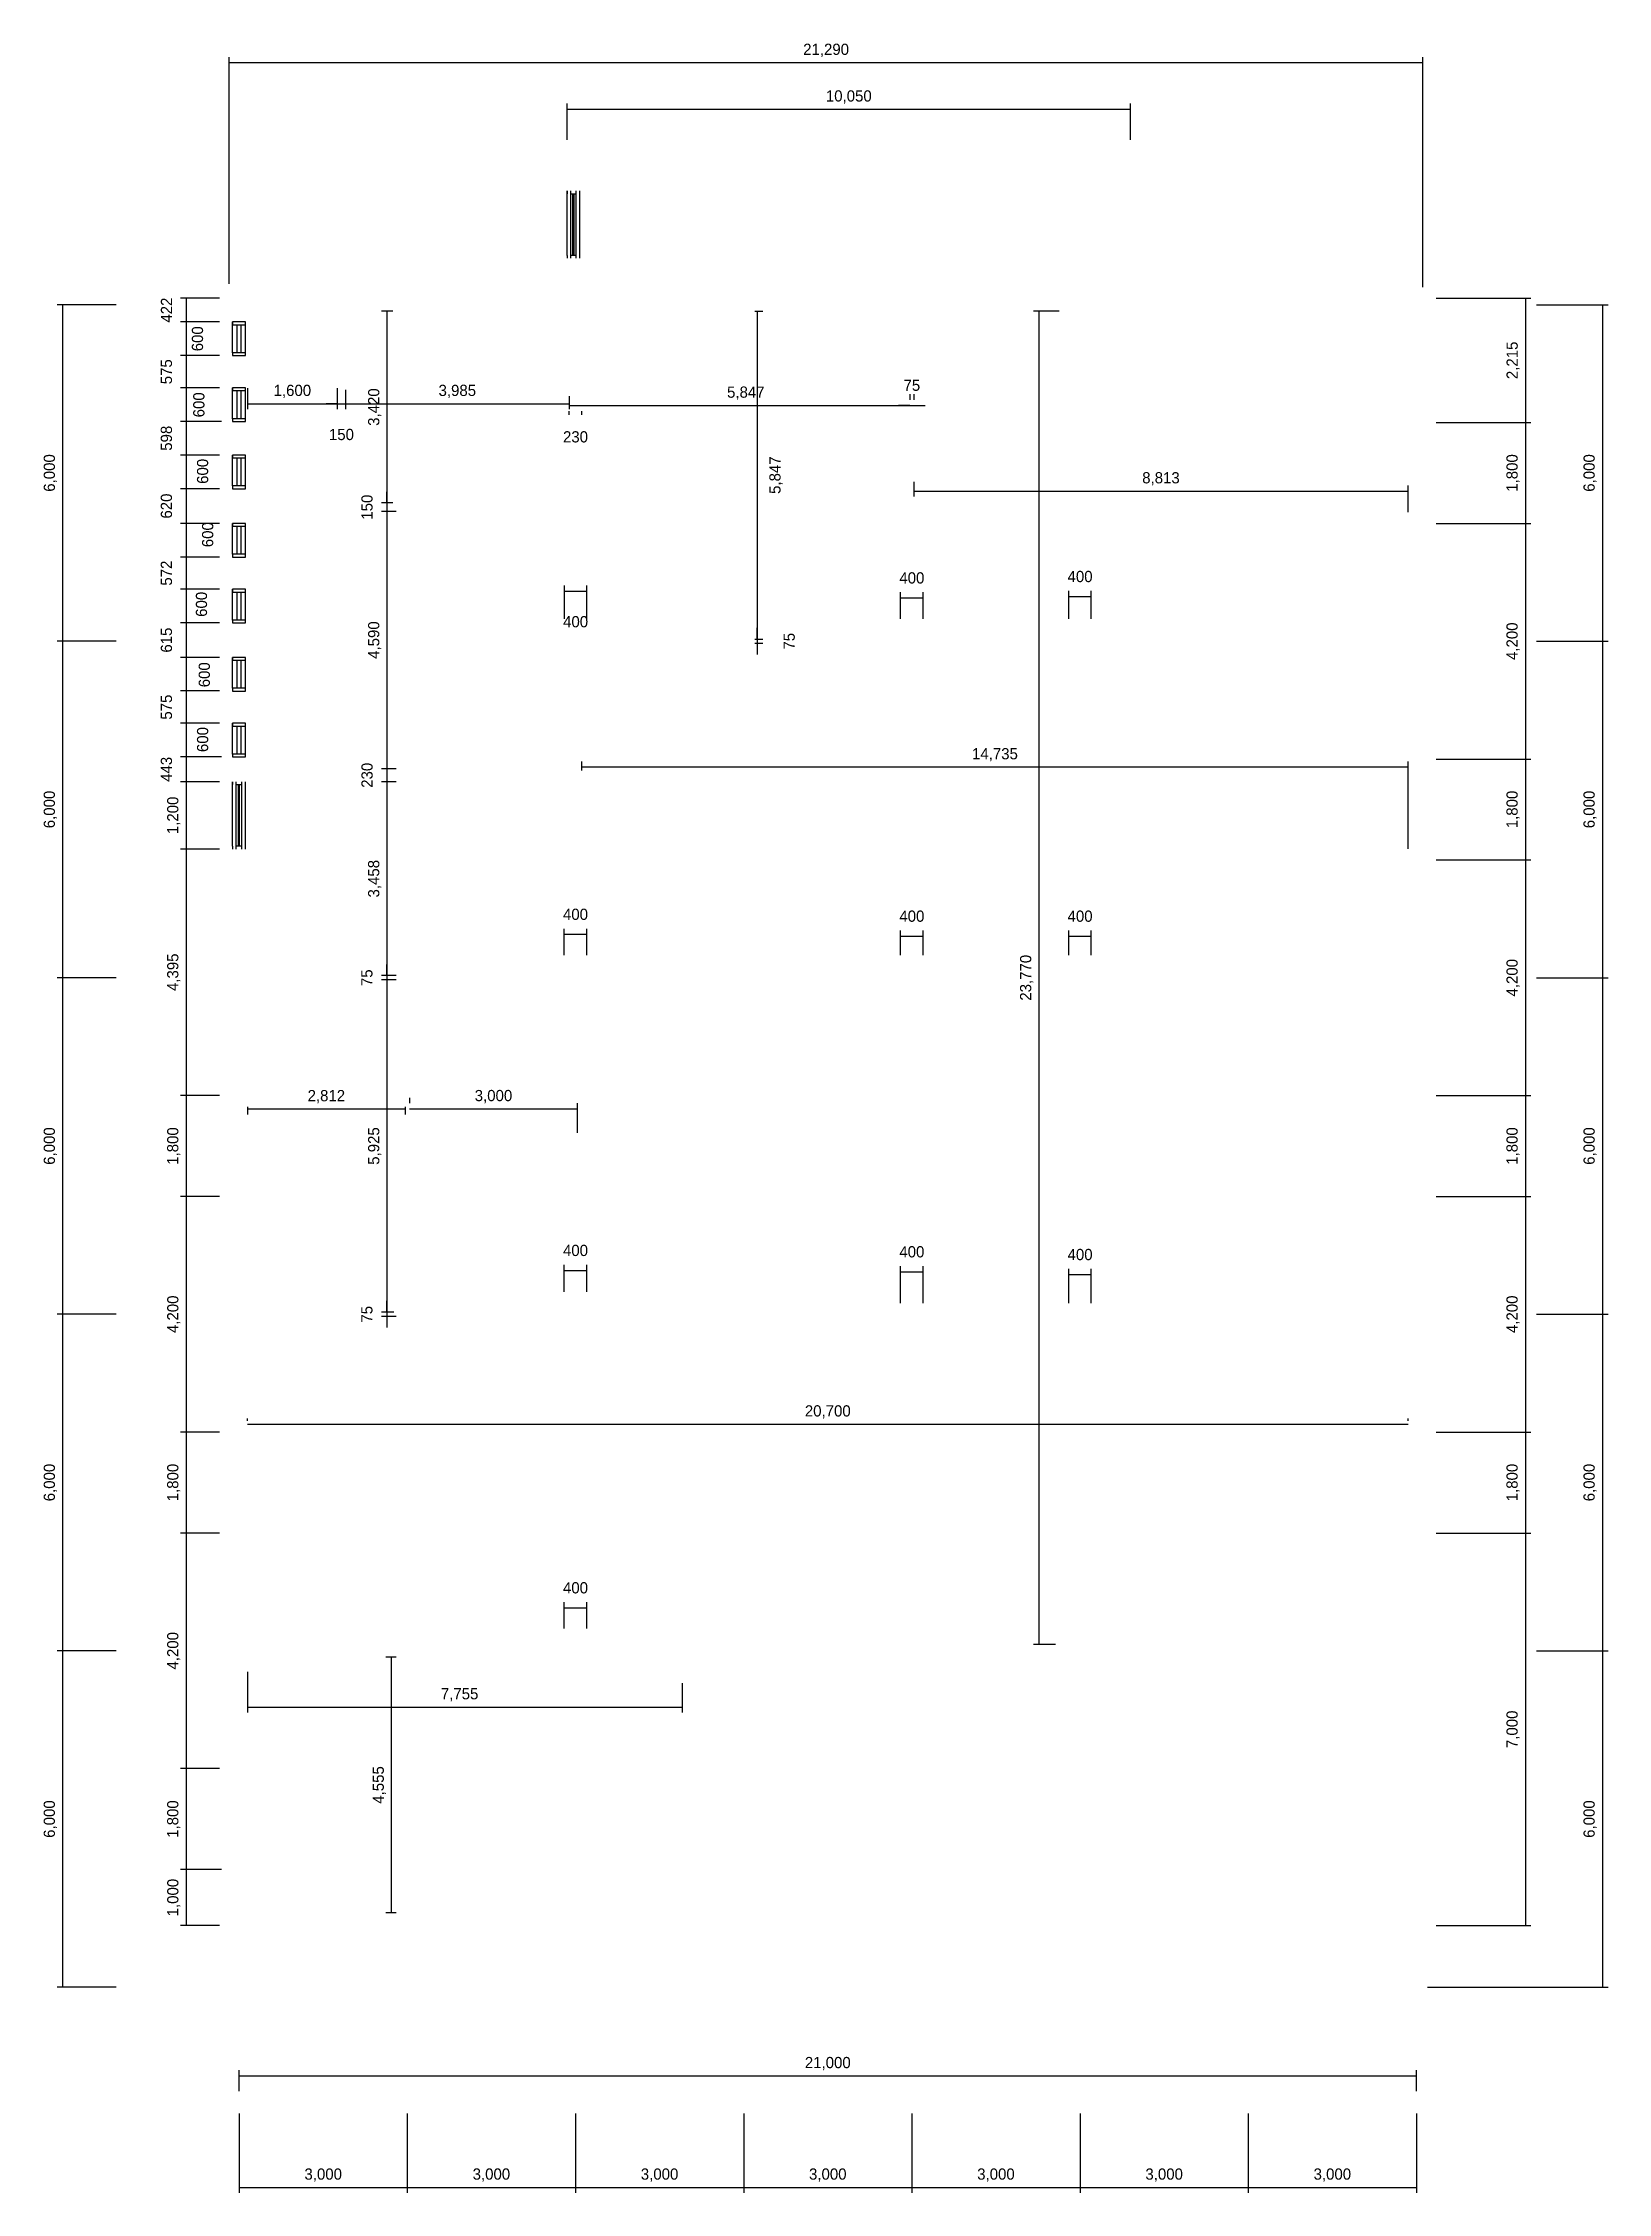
# Model space of a CAD drawing. Extents: x -2017610 to 288295, y -639251 to 250994.
# Drawn here: x 107735 to 135650, y -153144 to -114811 of the extents above; entities that cross this region are included whole.
import ezdxf

# ---------------------------------------------------------------- set-up
doc = ezdxf.new("R2010")
doc.units = 0
doc.header["$LTSCALE"] = 2
doc.header["$MEASUREMENT"] = 0
doc.header["$PDMODE"] = 2
doc.layers.get('0').update_dxf_attribs({"linetype": 'CONTINUOUS'})
doc.layers.get('DEFPOINTS').update_dxf_attribs({"linetype": 'CONTINUOUS'})
doc.layers.add('DIM', color=8, linetype='CONTINUOUS')
doc.layers.add('DOOR-WINDOW', color=8, linetype='CONTINUOUS')
doc.styles.add('STYLUS', font='stylu.ttf')
doc.dimstyles.new('DIM100S', dxfattribs={"dimscale": 0, "dimtxt": 200, "dimasz": 200, "dimexe": 100, "dimexo": 200, "dimgap": 100, "dimtad": 1, "dimdec": 0, "dimtxsty": 'STYLUS', "dimblk1": 'ARCHTICK', "dimblk2": 'ARCHTICK', "dimsah": 1, "dimcen": 100, "dimclrd": 256, "dimclre": 256, "dimclrt": 10, "dimazin": 3, "dimtfac": 1, "dimtdec": 0, "dimtmove": 0, "dimatfit": 3, "dimtolj": 1, "dimtzin": 0})

msp = doc.modelspace()

# ---------------------------------------------------------------- blocks, each defined once
blk = doc.blocks.new('*D70')
at = {"layer": 'DEFPOINTS', "color": 0}
for p in [(126433, -124679), (126033, -125277), (126433, -125277)]:
    blk.add_point(p, dxfattribs=at)
at = {"layer": 'DIM'}
for p, q in [((126033, -125077), (126033, -124579)), ((126433, -125077), (126433, -124579)), ((126033, -124679), (126433, -124679))]:
    blk.add_line(p, q, dxfattribs=at)
at = {"layer": 'DIM', "color": 10, "insert": (126233, -124324), "char_height": 200, "attachment_point": 5, "style": 'STYLUS'}
blk.add_mtext('\\A1;400', dxfattribs=at)
blk = doc.blocks.new('_ARCHTICK')
blk = doc.blocks.new('*D71')
at = {"layer": 'DEFPOINTS', "color": 0}
for p in [(123433, -124704), (123033, -125277), (123433, -125277)]:
    blk.add_point(p, dxfattribs=at)
at = {"layer": 'DIM'}
for p, q in [((123033, -125077), (123033, -124604)), ((123033, -124704), (123433, -124704)), ((123433, -125077), (123433, -124604))]:
    blk.add_line(p, q, dxfattribs=at)
at = {"layer": 'DIM', "color": 10, "insert": (123233, -124349), "char_height": 200, "attachment_point": 5, "style": 'STYLUS'}
blk.add_mtext('\\A1;400', dxfattribs=at)
blk = doc.blocks.new('*D72')
at = {"layer": 'DEFPOINTS', "color": 0}
for p in [(117435, -124586), (117035, -125280), (117435, -125280)]:
    blk.add_point(p, dxfattribs=at)
at = {"layer": 'DIM'}
for p, q in [((117035, -125080), (117035, -124486)), ((117435, -125080), (117435, -124486)), ((117035, -124586), (117435, -124586))]:
    blk.add_line(p, q, dxfattribs=at)
at = {"layer": 'DIM', "color": 10, "insert": (117235, -125130), "char_height": 200, "attachment_point": 5, "style": 'STYLUS'}
blk.add_mtext('\\A1;400', dxfattribs=at)
blk = doc.blocks.new('*D73')
at = {"layer": 'DEFPOINTS', "color": 0}
for p in [(117433, -130702), (117033, -131277), (117433, -131277)]:
    blk.add_point(p, dxfattribs=at)
at = {"layer": 'DIM'}
for p, q in [((117033, -131077), (117033, -130602)), ((117033, -130702), (117433, -130702)), ((117433, -131077), (117433, -130602))]:
    blk.add_line(p, q, dxfattribs=at)
at = {"layer": 'DIM', "color": 10, "insert": (117233, -130347), "char_height": 200, "attachment_point": 5, "style": 'STYLUS'}
blk.add_mtext('\\A1;400', dxfattribs=at)
blk = doc.blocks.new('*D74')
at = {"layer": 'DEFPOINTS', "color": 0}
for p in [(123433, -130735), (123033, -131277), (123433, -131277)]:
    blk.add_point(p, dxfattribs=at)
at = {"layer": 'DIM'}
for p, q in [((123033, -131077), (123033, -130635)), ((123433, -131077), (123433, -130635)), ((123033, -130735), (123433, -130735))]:
    blk.add_line(p, q, dxfattribs=at)
at = {"layer": 'DIM', "color": 10, "insert": (123233, -130380), "char_height": 200, "attachment_point": 5, "style": 'STYLUS'}
blk.add_mtext('\\A1;400', dxfattribs=at)
blk = doc.blocks.new('*D75')
at = {"layer": 'DEFPOINTS', "color": 0}
for p in [(126433, -130735), (126033, -131277), (126433, -131277)]:
    blk.add_point(p, dxfattribs=at)
at = {"layer": 'DIM'}
for p, q in [((126033, -131077), (126033, -130635)), ((126433, -131077), (126433, -130635)), ((126033, -130735), (126433, -130735))]:
    blk.add_line(p, q, dxfattribs=at)
at = {"layer": 'DIM', "color": 10, "insert": (126233, -130380), "char_height": 200, "attachment_point": 5, "style": 'STYLUS'}
blk.add_mtext('\\A1;400', dxfattribs=at)
blk = doc.blocks.new('*D76')
at = {"layer": 'DEFPOINTS', "color": 0}
for p in [(117433, -136695), (117033, -137277), (117433, -137277)]:
    blk.add_point(p, dxfattribs=at)
at = {"layer": 'DIM'}
for p, q in [((117033, -137077), (117033, -136595)), ((117033, -136695), (117433, -136695)), ((117433, -137077), (117433, -136595))]:
    blk.add_line(p, q, dxfattribs=at)
at = {"layer": 'DIM', "color": 10, "insert": (117233, -136340), "char_height": 200, "attachment_point": 5, "style": 'STYLUS'}
blk.add_mtext('\\A1;400', dxfattribs=at)
blk = doc.blocks.new('*D77')
at = {"layer": 'DEFPOINTS', "color": 0}
for p in [(123433, -136719), (123033, -137477), (123433, -137477)]:
    blk.add_point(p, dxfattribs=at)
at = {"layer": 'DIM'}
for p, q in [((123033, -137277), (123033, -136619)), ((123033, -136719), (123433, -136719)), ((123433, -137277), (123433, -136619))]:
    blk.add_line(p, q, dxfattribs=at)
at = {"layer": 'DIM', "color": 10, "insert": (123233, -136364), "char_height": 200, "attachment_point": 5, "style": 'STYLUS'}
blk.add_mtext('\\A1;400', dxfattribs=at)
blk = doc.blocks.new('*D78')
at = {"layer": 'DEFPOINTS', "color": 0}
for p in [(126433, -136768), (126033, -137477), (126433, -137477)]:
    blk.add_point(p, dxfattribs=at)
at = {"layer": 'DIM'}
for p, q in [((126033, -137277), (126033, -136668)), ((126033, -136768), (126433, -136768)), ((126433, -137277), (126433, -136668))]:
    blk.add_line(p, q, dxfattribs=at)
at = {"layer": 'DIM', "color": 10, "insert": (126233, -136413), "char_height": 200, "attachment_point": 5, "style": 'STYLUS'}
blk.add_mtext('\\A1;400', dxfattribs=at)
blk = doc.blocks.new('*D79')
at = {"layer": 'DEFPOINTS', "color": 0}
for p in [(117433, -142710), (117033, -143277), (117433, -143277)]:
    blk.add_point(p, dxfattribs=at)
at = {"layer": 'DIM'}
for p, q in [((117033, -143077), (117033, -142610)), ((117033, -142710), (117433, -142710)), ((117433, -143077), (117433, -142610))]:
    blk.add_line(p, q, dxfattribs=at)
at = {"layer": 'DIM', "color": 10, "insert": (117233, -142355), "char_height": 200, "attachment_point": 5, "style": 'STYLUS'}
blk.add_mtext('\\A1;400', dxfattribs=at)
blk = doc.blocks.new('*D80')
at = {"layer": 'DEFPOINTS', "color": 0}
for p in [(127133, -115992), (117083, -116737), (127133, -116737)]:
    blk.add_point(p, dxfattribs=at)
at = {"layer": 'DIM'}
for p, q in [((117083, -116537), (117083, -115892)), ((117083, -115992), (127133, -115992)), ((127133, -116537), (127133, -115892))]:
    blk.add_line(p, q, dxfattribs=at)
at = {"layer": 'DIM', "color": 10, "insert": (122108, -115773), "char_height": 200, "attachment_point": 5, "style": 'STYLUS'}
blk.add_mtext('\\A1;10,050', dxfattribs=at)
blk = doc.blocks.new('*D81')
at = {"layer": 'DEFPOINTS', "color": 0}
for p in [(132348, -115161), (111058, -119302), (132348, -119362)]:
    blk.add_point(p, dxfattribs=at)
at = {"layer": 'DIM'}
for p, q in [((111058, -119102), (111058, -115061)), ((111058, -115161), (132348, -115161)), ((132348, -119162), (132348, -115061))]:
    blk.add_line(p, q, dxfattribs=at)
at = {"layer": 'DIM', "color": 10, "insert": (121703, -114942), "char_height": 200, "attachment_point": 5, "style": 'STYLUS'}
blk.add_mtext('\\A1;21,290', dxfattribs=at)
blk = doc.blocks.new('*D82')
at = {"layer": 'DEFPOINTS', "color": 0}
for p in [(111233, -151527), (114233, -151527), (114233, -153044)]:
    blk.add_point(p, dxfattribs=at)
at = {"layer": 'DIM'}
for p, q in [((111233, -151727), (111233, -153144)), ((114233, -151727), (114233, -153144)), ((111233, -153044), (114233, -153044))]:
    blk.add_line(p, q, dxfattribs=at)
at = {"layer": 'DIM', "color": 10, "insert": (112733, -152825), "char_height": 200, "attachment_point": 5, "style": 'STYLUS'}
blk.add_mtext('\\A1;3,000', dxfattribs=at)
blk = doc.blocks.new('*D83')
at = {"layer": 'DEFPOINTS', "color": 0}
for p in [(114233, -151527), (117233, -151527), (117233, -153044)]:
    blk.add_point(p, dxfattribs=at)
at = {"layer": 'DIM'}
for p, q in [((114233, -151727), (114233, -153144)), ((117233, -151727), (117233, -153144)), ((114233, -153044), (117233, -153044))]:
    blk.add_line(p, q, dxfattribs=at)
at = {"layer": 'DIM', "color": 10, "insert": (115733, -152825), "char_height": 200, "attachment_point": 5, "style": 'STYLUS'}
blk.add_mtext('\\A1;3,000', dxfattribs=at)
blk = doc.blocks.new('*D84')
at = {"layer": 'DEFPOINTS', "color": 0}
for p in [(117233, -151527), (120233, -151527), (120233, -153044)]:
    blk.add_point(p, dxfattribs=at)
at = {"layer": 'DIM'}
for p, q in [((117233, -151727), (117233, -153144)), ((120233, -151727), (120233, -153144)), ((117233, -153044), (120233, -153044))]:
    blk.add_line(p, q, dxfattribs=at)
at = {"layer": 'DIM', "color": 10, "insert": (118733, -152825), "char_height": 200, "attachment_point": 5, "style": 'STYLUS'}
blk.add_mtext('\\A1;3,000', dxfattribs=at)
blk = doc.blocks.new('*D85')
at = {"layer": 'DEFPOINTS', "color": 0}
for p in [(120233, -151527), (123233, -151527), (123233, -153044)]:
    blk.add_point(p, dxfattribs=at)
at = {"layer": 'DIM'}
for p, q in [((120233, -151727), (120233, -153144)), ((123233, -151727), (123233, -153144)), ((120233, -153044), (123233, -153044))]:
    blk.add_line(p, q, dxfattribs=at)
at = {"layer": 'DIM', "color": 10, "insert": (121733, -152825), "char_height": 200, "attachment_point": 5, "style": 'STYLUS'}
blk.add_mtext('\\A1;3,000', dxfattribs=at)
blk = doc.blocks.new('*D86')
at = {"layer": 'DEFPOINTS', "color": 0}
for p in [(123233, -151527), (126233, -151527), (126233, -153044)]:
    blk.add_point(p, dxfattribs=at)
at = {"layer": 'DIM'}
for p, q in [((123233, -151727), (123233, -153144)), ((126233, -151727), (126233, -153144)), ((123233, -153044), (126233, -153044))]:
    blk.add_line(p, q, dxfattribs=at)
at = {"layer": 'DIM', "color": 10, "insert": (124733, -152825), "char_height": 200, "attachment_point": 5, "style": 'STYLUS'}
blk.add_mtext('\\A1;3,000', dxfattribs=at)
blk = doc.blocks.new('*D87')
at = {"layer": 'DEFPOINTS', "color": 0}
for p in [(126233, -151527), (129233, -151527), (129233, -153044)]:
    blk.add_point(p, dxfattribs=at)
at = {"layer": 'DIM'}
for p, q in [((126233, -151727), (126233, -153144)), ((129233, -151727), (129233, -153144)), ((126233, -153044), (129233, -153044))]:
    blk.add_line(p, q, dxfattribs=at)
at = {"layer": 'DIM', "color": 10, "insert": (127733, -152825), "char_height": 200, "attachment_point": 5, "style": 'STYLUS'}
blk.add_mtext('\\A1;3,000', dxfattribs=at)
blk = doc.blocks.new('*D88')
at = {"layer": 'DEFPOINTS', "color": 0}
for p in [(129233, -151527), (132233, -151527), (132233, -153044)]:
    blk.add_point(p, dxfattribs=at)
at = {"layer": 'DIM'}
for p, q in [((129233, -151727), (129233, -153144)), ((132233, -151727), (132233, -153144)), ((129233, -153044), (132233, -153044))]:
    blk.add_line(p, q, dxfattribs=at)
at = {"layer": 'DIM', "color": 10, "insert": (130733, -152825), "char_height": 200, "attachment_point": 5, "style": 'STYLUS'}
blk.add_mtext('\\A1;3,000', dxfattribs=at)
blk = doc.blocks.new('*D89')
at = {"layer": 'DEFPOINTS', "color": 0}
for p in [(132233, -151056), (111233, -151527), (132233, -151527)]:
    blk.add_point(p, dxfattribs=at)
at = {"layer": 'DIM'}
for p, q in [((111233, -151327), (111233, -150956)), ((132233, -151327), (132233, -150956)), ((111233, -151056), (132233, -151056))]:
    blk.add_line(p, q, dxfattribs=at)
at = {"layer": 'DIM', "color": 10, "insert": (121733, -150837), "char_height": 200, "attachment_point": 5, "style": 'STYLUS'}
blk.add_mtext('\\A1;21,000', dxfattribs=at)
blk = doc.blocks.new('*D90')
at = {"layer": 'DEFPOINTS', "color": 0}
for p in [(132383, -119362), (132383, -121577), (134176, -121577)]:
    blk.add_point(p, dxfattribs=at)
at = {"layer": 'DIM'}
for p, q in [((132583, -119362), (134276, -119362)), ((134176, -119362), (134176, -121577)), ((132583, -121577), (134276, -121577))]:
    blk.add_line(p, q, dxfattribs=at)
at = {"layer": 'DIM', "color": 10, "insert": (133958, -120469), "char_height": 200, "attachment_point": 5, "rotation": 90, "style": 'STYLUS'}
blk.add_mtext('\\A1;2,215', dxfattribs=at)
blk = doc.blocks.new('*D91')
at = {"layer": 'DEFPOINTS', "color": 0}
for p in [(132383, -121577), (132383, -123377), (134176, -123377)]:
    blk.add_point(p, dxfattribs=at)
at = {"layer": 'DIM'}
for p, q in [((132583, -121577), (134276, -121577)), ((134176, -121577), (134176, -123377)), ((132583, -123377), (134276, -123377))]:
    blk.add_line(p, q, dxfattribs=at)
at = {"layer": 'DIM', "color": 10, "insert": (133957, -122477), "char_height": 200, "attachment_point": 5, "rotation": 90, "style": 'STYLUS'}
blk.add_mtext('\\A1;1,800', dxfattribs=at)
blk = doc.blocks.new('*D92')
at = {"layer": 'DEFPOINTS', "color": 0}
for p in [(132383, -123377), (132383, -127577), (134176, -127577)]:
    blk.add_point(p, dxfattribs=at)
at = {"layer": 'DIM'}
for p, q in [((132583, -123377), (134276, -123377)), ((134176, -123377), (134176, -127577)), ((132583, -127577), (134276, -127577))]:
    blk.add_line(p, q, dxfattribs=at)
at = {"layer": 'DIM', "color": 10, "insert": (133957, -125477), "char_height": 200, "attachment_point": 5, "rotation": 90, "style": 'STYLUS'}
blk.add_mtext('\\A1;4,200', dxfattribs=at)
blk = doc.blocks.new('*D93')
at = {"layer": 'DEFPOINTS', "color": 0}
for p in [(132383, -127577), (132383, -129377), (134176, -129377)]:
    blk.add_point(p, dxfattribs=at)
at = {"layer": 'DIM'}
for p, q in [((132583, -127577), (134276, -127577)), ((134176, -127577), (134176, -129377)), ((132583, -129377), (134276, -129377))]:
    blk.add_line(p, q, dxfattribs=at)
at = {"layer": 'DIM', "color": 10, "insert": (133957, -128477), "char_height": 200, "attachment_point": 5, "rotation": 90, "style": 'STYLUS'}
blk.add_mtext('\\A1;1,800', dxfattribs=at)
blk = doc.blocks.new('*D94')
at = {"layer": 'DEFPOINTS', "color": 0}
for p in [(132383, -129377), (132383, -133577), (134176, -133577)]:
    blk.add_point(p, dxfattribs=at)
at = {"layer": 'DIM'}
for p, q in [((132583, -129377), (134276, -129377)), ((134176, -129377), (134176, -133577)), ((132583, -133577), (134276, -133577))]:
    blk.add_line(p, q, dxfattribs=at)
at = {"layer": 'DIM', "color": 10, "insert": (133957, -131477), "char_height": 200, "attachment_point": 5, "rotation": 90, "style": 'STYLUS'}
blk.add_mtext('\\A1;4,200', dxfattribs=at)
blk = doc.blocks.new('*D95')
at = {"layer": 'DEFPOINTS', "color": 0}
for p in [(132383, -133577), (132383, -135377), (134176, -135377)]:
    blk.add_point(p, dxfattribs=at)
at = {"layer": 'DIM'}
for p, q in [((132583, -133577), (134276, -133577)), ((134176, -133577), (134176, -135377)), ((132583, -135377), (134276, -135377))]:
    blk.add_line(p, q, dxfattribs=at)
at = {"layer": 'DIM', "color": 10, "insert": (133957, -134477), "char_height": 200, "attachment_point": 5, "rotation": 90, "style": 'STYLUS'}
blk.add_mtext('\\A1;1,800', dxfattribs=at)
blk = doc.blocks.new('*D96')
at = {"layer": 'DEFPOINTS', "color": 0}
for p in [(132383, -135377), (132383, -139577), (134176, -139577)]:
    blk.add_point(p, dxfattribs=at)
at = {"layer": 'DIM'}
for p, q in [((132583, -135377), (134276, -135377)), ((134176, -135377), (134176, -139577)), ((132583, -139577), (134276, -139577))]:
    blk.add_line(p, q, dxfattribs=at)
at = {"layer": 'DIM', "color": 10, "insert": (133957, -137477), "char_height": 200, "attachment_point": 5, "rotation": 90, "style": 'STYLUS'}
blk.add_mtext('\\A1;4,200', dxfattribs=at)
blk = doc.blocks.new('*D97')
at = {"layer": 'DEFPOINTS', "color": 0}
for p in [(132383, -139577), (132383, -141377), (134176, -141377)]:
    blk.add_point(p, dxfattribs=at)
at = {"layer": 'DIM'}
for p, q in [((132583, -139577), (134276, -139577)), ((134176, -139577), (134176, -141377)), ((132583, -141377), (134276, -141377))]:
    blk.add_line(p, q, dxfattribs=at)
at = {"layer": 'DIM', "color": 10, "insert": (133957, -140477), "char_height": 200, "attachment_point": 5, "rotation": 90, "style": 'STYLUS'}
blk.add_mtext('\\A1;1,800', dxfattribs=at)
blk = doc.blocks.new('*D98')
at = {"layer": 'DEFPOINTS', "color": 0}
for p in [(132383, -141377), (132383, -148377), (134176, -148377)]:
    blk.add_point(p, dxfattribs=at)
at = {"layer": 'DIM'}
for p, q in [((132583, -141377), (134276, -141377)), ((134176, -141377), (134176, -148377)), ((132583, -148377), (134276, -148377))]:
    blk.add_line(p, q, dxfattribs=at)
at = {"layer": 'DIM', "color": 10, "insert": (133957, -144877), "char_height": 200, "attachment_point": 5, "rotation": 90, "style": 'STYLUS'}
blk.add_mtext('\\A1;7,000', dxfattribs=at)
blk = doc.blocks.new('*D99')
at = {"layer": 'DEFPOINTS', "color": 0}
for p in [(134176, -119477), (134176, -125477), (135550, -125477)]:
    blk.add_point(p, dxfattribs=at)
at = {"layer": 'DIM'}
for p, q in [((134376, -119477), (135650, -119477)), ((135550, -119477), (135550, -125477)), ((134376, -125477), (135650, -125477))]:
    blk.add_line(p, q, dxfattribs=at)
at = {"layer": 'DIM', "color": 10, "insert": (135331, -122477), "char_height": 200, "attachment_point": 5, "rotation": 90, "style": 'STYLUS'}
blk.add_mtext('\\A1;6,000', dxfattribs=at)
blk = doc.blocks.new('*D100')
at = {"layer": 'DEFPOINTS', "color": 0}
for p in [(134176, -125477), (134176, -131477), (135550, -131477)]:
    blk.add_point(p, dxfattribs=at)
at = {"layer": 'DIM'}
for p, q in [((134376, -125477), (135650, -125477)), ((135550, -125477), (135550, -131477)), ((134376, -131477), (135650, -131477))]:
    blk.add_line(p, q, dxfattribs=at)
at = {"layer": 'DIM', "color": 10, "insert": (135331, -128477), "char_height": 200, "attachment_point": 5, "rotation": 90, "style": 'STYLUS'}
blk.add_mtext('\\A1;6,000', dxfattribs=at)
blk = doc.blocks.new('*D101')
at = {"layer": 'DEFPOINTS', "color": 0}
for p in [(134176, -131477), (134176, -137477), (135550, -137477)]:
    blk.add_point(p, dxfattribs=at)
at = {"layer": 'DIM'}
for p, q in [((134376, -131477), (135650, -131477)), ((135550, -131477), (135550, -137477)), ((134376, -137477), (135650, -137477))]:
    blk.add_line(p, q, dxfattribs=at)
at = {"layer": 'DIM', "color": 10, "insert": (135331, -134477), "char_height": 200, "attachment_point": 5, "rotation": 90, "style": 'STYLUS'}
blk.add_mtext('\\A1;6,000', dxfattribs=at)
blk = doc.blocks.new('*D102')
at = {"layer": 'DEFPOINTS', "color": 0}
for p in [(134176, -137477), (134176, -143477), (135550, -143477)]:
    blk.add_point(p, dxfattribs=at)
at = {"layer": 'DIM'}
for p, q in [((134376, -137477), (135650, -137477)), ((135550, -137477), (135550, -143477)), ((134376, -143477), (135650, -143477))]:
    blk.add_line(p, q, dxfattribs=at)
at = {"layer": 'DIM', "color": 10, "insert": (135331, -140477), "char_height": 200, "attachment_point": 5, "rotation": 90, "style": 'STYLUS'}
blk.add_mtext('\\A1;6,000', dxfattribs=at)
blk = doc.blocks.new('*D103')
at = {"layer": 'DEFPOINTS', "color": 0}
for p in [(134176, -143477), (132233, -149477), (135550, -149477)]:
    blk.add_point(p, dxfattribs=at)
at = {"layer": 'DIM'}
for p, q in [((134376, -143477), (135650, -143477)), ((135550, -143477), (135550, -149477)), ((132433, -149477), (135650, -149477))]:
    blk.add_line(p, q, dxfattribs=at)
at = {"layer": 'DIM', "color": 10, "insert": (135331, -146477), "char_height": 200, "attachment_point": 5, "rotation": 90, "style": 'STYLUS'}
blk.add_mtext('\\A1;6,000', dxfattribs=at)
blk = doc.blocks.new('*D104')
at = {"layer": 'DEFPOINTS', "color": 0}
for p in [(109240, -119477), (108085, -125477), (109240, -125477)]:
    blk.add_point(p, dxfattribs=at)
at = {"layer": 'DIM'}
for p, q in [((109040, -119477), (107985, -119477)), ((108085, -119477), (108085, -125477)), ((109040, -125477), (107985, -125477))]:
    blk.add_line(p, q, dxfattribs=at)
at = {"layer": 'DIM', "color": 10, "insert": (107866, -122477), "char_height": 200, "attachment_point": 5, "rotation": 90, "style": 'STYLUS'}
blk.add_mtext('\\A1;6,000', dxfattribs=at)
blk = doc.blocks.new('*D105')
at = {"layer": 'DEFPOINTS', "color": 0}
for p in [(109240, -125477), (108085, -131477), (109240, -131477)]:
    blk.add_point(p, dxfattribs=at)
at = {"layer": 'DIM'}
for p, q in [((109040, -125477), (107985, -125477)), ((108085, -125477), (108085, -131477)), ((109040, -131477), (107985, -131477))]:
    blk.add_line(p, q, dxfattribs=at)
at = {"layer": 'DIM', "color": 10, "insert": (107866, -128477), "char_height": 200, "attachment_point": 5, "rotation": 90, "style": 'STYLUS'}
blk.add_mtext('\\A1;6,000', dxfattribs=at)
blk = doc.blocks.new('*D106')
at = {"layer": 'DEFPOINTS', "color": 0}
for p in [(109240, -131477), (108085, -137477), (109240, -137477)]:
    blk.add_point(p, dxfattribs=at)
at = {"layer": 'DIM'}
for p, q in [((109040, -131477), (107985, -131477)), ((108085, -131477), (108085, -137477)), ((109040, -137477), (107985, -137477))]:
    blk.add_line(p, q, dxfattribs=at)
at = {"layer": 'DIM', "color": 10, "insert": (107866, -134477), "char_height": 200, "attachment_point": 5, "rotation": 90, "style": 'STYLUS'}
blk.add_mtext('\\A1;6,000', dxfattribs=at)
blk = doc.blocks.new('*D107')
at = {"layer": 'DEFPOINTS', "color": 0}
for p in [(109240, -137477), (108085, -143477), (109240, -143477)]:
    blk.add_point(p, dxfattribs=at)
at = {"layer": 'DIM'}
for p, q in [((109040, -137477), (107985, -137477)), ((108085, -137477), (108085, -143477)), ((109040, -143477), (107985, -143477))]:
    blk.add_line(p, q, dxfattribs=at)
at = {"layer": 'DIM', "color": 10, "insert": (107866, -140477), "char_height": 200, "attachment_point": 5, "rotation": 90, "style": 'STYLUS'}
blk.add_mtext('\\A1;6,000', dxfattribs=at)
blk = doc.blocks.new('*D108')
at = {"layer": 'DEFPOINTS', "color": 0}
for p in [(109240, -143477), (108085, -149477), (109240, -149477)]:
    blk.add_point(p, dxfattribs=at)
at = {"layer": 'DIM'}
for p, q in [((109040, -143477), (107985, -143477)), ((108085, -143477), (108085, -149477)), ((109040, -149477), (107985, -149477))]:
    blk.add_line(p, q, dxfattribs=at)
at = {"layer": 'DIM', "color": 10, "insert": (107866, -146477), "char_height": 200, "attachment_point": 5, "rotation": 90, "style": 'STYLUS'}
blk.add_mtext('\\A1;6,000', dxfattribs=at)
blk = doc.blocks.new('*D187')
at = {"layer": 'DEFPOINTS', "color": 0}
for p in [(111383, -120767), (112983, -120767), (112983, -121242)]:
    blk.add_point(p, dxfattribs=at)
at = {"layer": 'DIM'}
for p, q in [((111383, -120967), (111383, -121342)), ((112983, -120967), (112983, -121342)), ((111383, -121242), (112983, -121242))]:
    blk.add_line(p, q, dxfattribs=at)
at = {"layer": 'DIM', "color": 10, "insert": (112183, -121023), "char_height": 200, "attachment_point": 5, "style": 'STYLUS'}
blk.add_mtext('\\A1;1,600', dxfattribs=at)
blk = doc.blocks.new('*D188')
at = {"layer": 'DEFPOINTS', "color": 0}
for p in [(112983, -120767), (113133, -120792), (113133, -121242)]:
    blk.add_point(p, dxfattribs=at)
at = {"layer": 'DIM'}
for p, q in [((112983, -120967), (112983, -121342)), ((113133, -120992), (113133, -121342)), ((112983, -121242), (112783, -121242)), ((112983, -121242), (113133, -121242)), ((113133, -121242), (113333, -121242))]:
    blk.add_line(p, q, dxfattribs=at)
at = {"layer": 'DIM', "color": 10, "insert": (113058, -121792), "char_height": 200, "attachment_point": 5, "style": 'STYLUS'}
blk.add_mtext('\\A1;150', dxfattribs=at)
blk = doc.blocks.new('*D189')
at = {"layer": 'DEFPOINTS', "color": 0}
for p in [(113133, -120792), (117118, -120910), (117118, -121242)]:
    blk.add_point(p, dxfattribs=at)
at = {"layer": 'DIM'}
for p, q in [((113133, -120992), (113133, -121342)), ((117118, -121110), (117118, -121342)), ((113133, -121242), (117118, -121242))]:
    blk.add_line(p, q, dxfattribs=at)
at = {"layer": 'DIM', "color": 10, "insert": (115125, -121023), "char_height": 200, "attachment_point": 5, "style": 'STYLUS'}
blk.add_mtext('\\A1;3,985', dxfattribs=at)
blk = doc.blocks.new('W600')
at = {"layer": 'DOOR-WINDOW', "ltscale": 1000}
for p, q in [((50, 0), (0, 0)), ((0, 0), (0, -230)), ((50, 0), (600, 0)), ((50, -230), (50, 0)), ((550, 0), (550, -230)), ((600, 0), (550, 0)), ((600, -230), (600, 0)), ((0, -230), (50, -230)), ((50, -80), (550, -80)), ((50, -150), (550, -150)), ((50, -230), (600, -230)), ((550, -230), (600, -230))]:
    blk.add_line(p, q, dxfattribs=at)
blk = doc.blocks.new('W1200')
for p, q in [((50, 230), (0, 230)), ((0, 165), (1200, 165)), ((0, 65), (1200, 65)), ((0, 0), (50, 0)), ((50, 230), (1200, 230)), ((50, 65), (50, 165)), ((50, 125), (1150, 125)), ((50, 105), (1150, 105)), ((50, 0), (1200, 0)), ((1200, 230), (1150, 230)), ((1150, 165), (1150, 65)), ((1150, 0), (1200, 0))]:
    blk.add_line(p, q)
blk = doc.blocks.new('*D301')
at = {"layer": 'DEFPOINTS', "color": 0}
for p in [(111083, -119362), (110287, -119784), (111083, -119784)]:
    blk.add_point(p, dxfattribs=at)
at = {"layer": 'DIM'}
for p, q in [((110883, -119362), (110187, -119362)), ((110287, -119362), (110287, -119784)), ((110883, -119784), (110187, -119784))]:
    blk.add_line(p, q, dxfattribs=at)
at = {"layer": 'DIM', "color": 10, "insert": (109937, -119573), "char_height": 200, "attachment_point": 5, "rotation": 90, "style": 'STYLUS'}
blk.add_mtext('\\A1;422', dxfattribs=at)
blk = doc.blocks.new('*D302')
at = {"layer": 'DEFPOINTS', "color": 0}
for p in [(111083, -119784), (110287, -120384), (111083, -120384)]:
    blk.add_point(p, dxfattribs=at)
at = {"layer": 'DIM'}
for p, q in [((110883, -119784), (110187, -119784)), ((110287, -119784), (110287, -120384)), ((110883, -120384), (110187, -120384))]:
    blk.add_line(p, q, dxfattribs=at)
at = {"layer": 'DIM', "color": 10, "insert": (110491, -120084), "char_height": 200, "attachment_point": 5, "rotation": 90, "style": 'STYLUS'}
blk.add_mtext('\\A1;600', dxfattribs=at)
blk = doc.blocks.new('*D303')
at = {"layer": 'DEFPOINTS', "color": 0}
for p in [(111083, -120384), (110287, -120959), (111083, -120959)]:
    blk.add_point(p, dxfattribs=at)
at = {"layer": 'DIM'}
for p, q in [((110883, -120384), (110187, -120384)), ((110287, -120384), (110287, -120959)), ((110883, -120959), (110187, -120959))]:
    blk.add_line(p, q, dxfattribs=at)
at = {"layer": 'DIM', "color": 10, "insert": (109937, -120672), "char_height": 200, "attachment_point": 5, "rotation": 90, "style": 'STYLUS'}
blk.add_mtext('\\A1;575', dxfattribs=at)
blk = doc.blocks.new('*D304')
at = {"layer": 'DEFPOINTS', "color": 0}
for p in [(111083, -120959), (110287, -121559), (111118, -121559)]:
    blk.add_point(p, dxfattribs=at)
at = {"layer": 'DIM'}
for p, q in [((110883, -120959), (110187, -120959)), ((110287, -120959), (110287, -121559)), ((110918, -121559), (110187, -121559))]:
    blk.add_line(p, q, dxfattribs=at)
at = {"layer": 'DIM', "color": 10, "insert": (110516, -121262), "char_height": 200, "attachment_point": 5, "rotation": 90, "style": 'STYLUS'}
blk.add_mtext('\\A1;600', dxfattribs=at)
blk = doc.blocks.new('*D305')
at = {"layer": 'DEFPOINTS', "color": 0}
for p in [(111118, -121559), (110287, -122157), (111083, -122157)]:
    blk.add_point(p, dxfattribs=at)
at = {"layer": 'DIM'}
for p, q in [((110918, -121559), (110187, -121559)), ((110287, -121559), (110287, -122157)), ((110883, -122157), (110187, -122157))]:
    blk.add_line(p, q, dxfattribs=at)
at = {"layer": 'DIM', "color": 10, "insert": (109937, -121858), "char_height": 200, "attachment_point": 5, "rotation": 90, "style": 'STYLUS'}
blk.add_mtext('\\A1;598', dxfattribs=at)
blk = doc.blocks.new('*D306')
at = {"layer": 'DEFPOINTS', "color": 0}
for p in [(111083, -122157), (110287, -122757), (111083, -122757)]:
    blk.add_point(p, dxfattribs=at)
at = {"layer": 'DIM'}
for p, q in [((110883, -122157), (110187, -122157)), ((110287, -122157), (110287, -122757)), ((110883, -122757), (110187, -122757))]:
    blk.add_line(p, q, dxfattribs=at)
at = {"layer": 'DIM', "color": 10, "insert": (110583, -122448), "char_height": 200, "attachment_point": 5, "rotation": 90, "style": 'STYLUS'}
blk.add_mtext('\\A1;600', dxfattribs=at)
blk = doc.blocks.new('*D307')
at = {"layer": 'DEFPOINTS', "color": 0}
for p in [(111083, -122757), (110287, -123377), (111083, -123377)]:
    blk.add_point(p, dxfattribs=at)
at = {"layer": 'DIM'}
for p, q in [((110883, -122757), (110187, -122757)), ((110287, -122757), (110287, -123377)), ((110883, -123377), (110187, -123377))]:
    blk.add_line(p, q, dxfattribs=at)
at = {"layer": 'DIM', "color": 10, "insert": (109937, -123067), "char_height": 200, "attachment_point": 5, "rotation": 90, "style": 'STYLUS'}
blk.add_mtext('\\A1;620', dxfattribs=at)
blk = doc.blocks.new('*D308')
at = {"layer": 'DEFPOINTS', "color": 0}
for p in [(111083, -123377), (110287, -123977), (111083, -123977)]:
    blk.add_point(p, dxfattribs=at)
at = {"layer": 'DIM'}
for p, q in [((110883, -123377), (110187, -123377)), ((110287, -123377), (110287, -123977)), ((110883, -123977), (110187, -123977))]:
    blk.add_line(p, q, dxfattribs=at)
at = {"layer": 'DIM', "color": 10, "insert": (110673, -123577), "char_height": 200, "attachment_point": 5, "rotation": 90, "style": 'STYLUS'}
blk.add_mtext('\\A1;600', dxfattribs=at)
blk = doc.blocks.new('*D309')
at = {"layer": 'DEFPOINTS', "color": 0}
for p in [(111083, -123977), (110287, -124549), (111083, -124549)]:
    blk.add_point(p, dxfattribs=at)
at = {"layer": 'DIM'}
for p, q in [((110883, -123977), (110187, -123977)), ((110287, -123977), (110287, -124549)), ((110883, -124549), (110187, -124549))]:
    blk.add_line(p, q, dxfattribs=at)
at = {"layer": 'DIM', "color": 10, "insert": (109937, -124263), "char_height": 200, "attachment_point": 5, "rotation": 90, "style": 'STYLUS'}
blk.add_mtext('\\A1;572', dxfattribs=at)
blk = doc.blocks.new('*D310')
at = {"layer": 'DEFPOINTS', "color": 0}
for p in [(111083, -124549), (110287, -125149), (111083, -125149)]:
    blk.add_point(p, dxfattribs=at)
at = {"layer": 'DIM'}
for p, q in [((110883, -124549), (110187, -124549)), ((110287, -124549), (110287, -125149)), ((110883, -125149), (110187, -125149))]:
    blk.add_line(p, q, dxfattribs=at)
at = {"layer": 'DIM', "color": 10, "insert": (110562, -124819), "char_height": 200, "attachment_point": 5, "rotation": 90, "style": 'STYLUS'}
blk.add_mtext('\\A1;600', dxfattribs=at)
blk = doc.blocks.new('*D311')
at = {"layer": 'DEFPOINTS', "color": 0}
for p in [(111083, -125149), (110287, -125764), (111083, -125764)]:
    blk.add_point(p, dxfattribs=at)
at = {"layer": 'DIM'}
for p, q in [((110883, -125149), (110187, -125149)), ((110287, -125149), (110287, -125764)), ((110883, -125764), (110187, -125764))]:
    blk.add_line(p, q, dxfattribs=at)
at = {"layer": 'DIM', "color": 10, "insert": (109937, -125457), "char_height": 200, "attachment_point": 5, "rotation": 90, "style": 'STYLUS'}
blk.add_mtext('\\A1;615', dxfattribs=at)
blk = doc.blocks.new('*D312')
at = {"layer": 'DEFPOINTS', "color": 0}
for p in [(111083, -125764), (110287, -126364), (111083, -126364)]:
    blk.add_point(p, dxfattribs=at)
at = {"layer": 'DIM'}
for p, q in [((110883, -125764), (110187, -125764)), ((110287, -125764), (110287, -126364)), ((110883, -126364), (110187, -126364))]:
    blk.add_line(p, q, dxfattribs=at)
at = {"layer": 'DIM', "color": 10, "insert": (110613, -126075), "char_height": 200, "attachment_point": 5, "rotation": 90, "style": 'STYLUS'}
blk.add_mtext('\\A1;600', dxfattribs=at)
blk = doc.blocks.new('*D313')
at = {"layer": 'DEFPOINTS', "color": 0}
for p in [(111083, -126364), (110287, -126939), (111083, -126939)]:
    blk.add_point(p, dxfattribs=at)
at = {"layer": 'DIM'}
for p, q in [((110883, -126364), (110187, -126364)), ((110287, -126364), (110287, -126939)), ((110883, -126939), (110187, -126939))]:
    blk.add_line(p, q, dxfattribs=at)
at = {"layer": 'DIM', "color": 10, "insert": (109937, -126652), "char_height": 200, "attachment_point": 5, "rotation": 90, "style": 'STYLUS'}
blk.add_mtext('\\A1;575', dxfattribs=at)
blk = doc.blocks.new('*D314')
at = {"layer": 'DEFPOINTS', "color": 0}
for p in [(111083, -126939), (110287, -127539), (111118, -127539)]:
    blk.add_point(p, dxfattribs=at)
at = {"layer": 'DIM'}
for p, q in [((110883, -126939), (110187, -126939)), ((110287, -126939), (110287, -127539)), ((110918, -127539), (110187, -127539))]:
    blk.add_line(p, q, dxfattribs=at)
at = {"layer": 'DIM', "color": 10, "insert": (110583, -127230), "char_height": 200, "attachment_point": 5, "rotation": 90, "style": 'STYLUS'}
blk.add_mtext('\\A1;600', dxfattribs=at)
blk = doc.blocks.new('*D315')
at = {"layer": 'DEFPOINTS', "color": 0}
for p in [(111118, -127539), (110287, -127982), (111083, -127982)]:
    blk.add_point(p, dxfattribs=at)
at = {"layer": 'DIM'}
for p, q in [((110918, -127539), (110187, -127539)), ((110287, -127539), (110287, -127982)), ((110883, -127982), (110187, -127982))]:
    blk.add_line(p, q, dxfattribs=at)
at = {"layer": 'DIM', "color": 10, "insert": (109937, -127761), "char_height": 200, "attachment_point": 5, "rotation": 90, "style": 'STYLUS'}
blk.add_mtext('\\A1;443', dxfattribs=at)
blk = doc.blocks.new('*D316')
at = {"layer": 'DEFPOINTS', "color": 0}
for p in [(111083, -127982), (110287, -129182), (111083, -129182)]:
    blk.add_point(p, dxfattribs=at)
at = {"layer": 'DIM'}
for p, q in [((110883, -127982), (110187, -127982)), ((110287, -127982), (110287, -129182)), ((110883, -129182), (110187, -129182))]:
    blk.add_line(p, q, dxfattribs=at)
at = {"layer": 'DIM', "color": 10, "insert": (110068, -128582), "char_height": 200, "attachment_point": 5, "rotation": 90, "style": 'STYLUS'}
blk.add_mtext('\\A1;1,200', dxfattribs=at)
blk = doc.blocks.new('*D317')
at = {"layer": 'DEFPOINTS', "color": 0}
for p in [(111083, -129182), (110287, -133577), (111083, -133577)]:
    blk.add_point(p, dxfattribs=at)
at = {"layer": 'DIM'}
for p, q in [((110883, -129182), (110187, -129182)), ((110287, -129182), (110287, -133577)), ((110883, -133577), (110187, -133577))]:
    blk.add_line(p, q, dxfattribs=at)
at = {"layer": 'DIM', "color": 10, "insert": (110068, -131379), "char_height": 200, "attachment_point": 5, "rotation": 90, "style": 'STYLUS'}
blk.add_mtext('\\A1;4,395', dxfattribs=at)
blk = doc.blocks.new('*D318')
at = {"layer": 'DEFPOINTS', "color": 0}
for p in [(111083, -133577), (110287, -135377), (111083, -135377)]:
    blk.add_point(p, dxfattribs=at)
at = {"layer": 'DIM'}
for p, q in [((110883, -133577), (110187, -133577)), ((110287, -133577), (110287, -135377)), ((110883, -135377), (110187, -135377))]:
    blk.add_line(p, q, dxfattribs=at)
at = {"layer": 'DIM', "color": 10, "insert": (110068, -134477), "char_height": 200, "attachment_point": 5, "rotation": 90, "style": 'STYLUS'}
blk.add_mtext('\\A1;1,800', dxfattribs=at)
blk = doc.blocks.new('*D319')
at = {"layer": 'DEFPOINTS', "color": 0}
for p in [(111083, -135377), (110287, -139577), (111083, -139577)]:
    blk.add_point(p, dxfattribs=at)
at = {"layer": 'DIM'}
for p, q in [((110883, -135377), (110187, -135377)), ((110287, -135377), (110287, -139577)), ((110883, -139577), (110187, -139577))]:
    blk.add_line(p, q, dxfattribs=at)
at = {"layer": 'DIM', "color": 10, "insert": (110068, -137477), "char_height": 200, "attachment_point": 5, "rotation": 90, "style": 'STYLUS'}
blk.add_mtext('\\A1;4,200', dxfattribs=at)
blk = doc.blocks.new('*D320')
at = {"layer": 'DEFPOINTS', "color": 0}
for p in [(111083, -139577), (110287, -141377), (111083, -141377)]:
    blk.add_point(p, dxfattribs=at)
at = {"layer": 'DIM'}
for p, q in [((110883, -139577), (110187, -139577)), ((110287, -139577), (110287, -141377)), ((110883, -141377), (110187, -141377))]:
    blk.add_line(p, q, dxfattribs=at)
at = {"layer": 'DIM', "color": 10, "insert": (110068, -140477), "char_height": 200, "attachment_point": 5, "rotation": 90, "style": 'STYLUS'}
blk.add_mtext('\\A1;1,800', dxfattribs=at)
blk = doc.blocks.new('*D321')
at = {"layer": 'DEFPOINTS', "color": 0}
for p in [(111083, -145577), (110287, -147377), (111118, -147377)]:
    blk.add_point(p, dxfattribs=at)
at = {"layer": 'DIM'}
for p, q in [((110883, -145577), (110187, -145577)), ((110287, -145577), (110287, -147377)), ((110918, -147377), (110187, -147377))]:
    blk.add_line(p, q, dxfattribs=at)
at = {"layer": 'DIM', "color": 10, "insert": (110068, -146477), "char_height": 200, "attachment_point": 5, "rotation": 90, "style": 'STYLUS'}
blk.add_mtext('\\A1;1,800', dxfattribs=at)
blk = doc.blocks.new('*D322')
at = {"layer": 'DEFPOINTS', "color": 0}
for p in [(111118, -147377), (110287, -148377), (111083, -148377)]:
    blk.add_point(p, dxfattribs=at)
at = {"layer": 'DIM'}
for p, q in [((110918, -147377), (110187, -147377)), ((110287, -147377), (110287, -148377)), ((110883, -148377), (110187, -148377))]:
    blk.add_line(p, q, dxfattribs=at)
at = {"layer": 'DIM', "color": 10, "insert": (110068, -147877), "char_height": 200, "attachment_point": 5, "rotation": 90, "style": 'STYLUS'}
blk.add_mtext('\\A1;1,000', dxfattribs=at)
blk = doc.blocks.new('*D323')
at = {"layer": 'DEFPOINTS', "color": 0}
for p in [(111083, -141377), (110287, -145577), (111083, -145577)]:
    blk.add_point(p, dxfattribs=at)
at = {"layer": 'DIM'}
for p, q in [((110883, -141377), (110187, -141377)), ((110287, -141377), (110287, -145577)), ((110883, -145577), (110187, -145577))]:
    blk.add_line(p, q, dxfattribs=at)
at = {"layer": 'DIM', "color": 10, "insert": (110068, -143477), "char_height": 200, "attachment_point": 5, "rotation": 90, "style": 'STYLUS'}
blk.add_mtext('\\A1;4,200', dxfattribs=at)
blk = doc.blocks.new('*D325')
at = {"layer": 'DEFPOINTS', "color": 0}
for p in [(111383, -133577), (114195, -133577), (114195, -133815)]:
    blk.add_point(p, dxfattribs=at)
at = {"layer": 'DIM'}
for p, q in [((111383, -133777), (111383, -133915)), ((114195, -133777), (114195, -133915)), ((111383, -133815), (114195, -133815))]:
    blk.add_line(p, q, dxfattribs=at)
at = {"layer": 'DIM', "color": 10, "insert": (112789, -133597), "char_height": 200, "attachment_point": 5, "style": 'STYLUS'}
blk.add_mtext('\\A1;2,812', dxfattribs=at)
blk = doc.blocks.new('*D326')
at = {"layer": 'DEFPOINTS', "color": 0}
for p in [(114270, -133815), (117270, -133815), (117270, -134439)]:
    blk.add_point(p, dxfattribs=at)
at = {"layer": 'DIM'}
for p, q in [((114270, -133615), (114270, -133715)), ((117270, -134239), (117270, -133715)), ((114270, -133815), (117270, -133815))]:
    blk.add_line(p, q, dxfattribs=at)
at = {"layer": 'DIM', "color": 10, "insert": (115770, -133596), "char_height": 200, "attachment_point": 5, "style": 'STYLUS'}
blk.add_mtext('\\A1;3,000', dxfattribs=at)
blk = doc.blocks.new('*D348')
at = {"layer": 'DEFPOINTS', "color": 0}
for p in [(114176, -119592), (113870, -123012), (114176, -123012)]:
    blk.add_point(p, dxfattribs=at)
at = {"layer": 'DIM'}
for p, q in [((113976, -119592), (113770, -119592)), ((113870, -119592), (113870, -123012)), ((113976, -123012), (113770, -123012))]:
    blk.add_line(p, q, dxfattribs=at)
at = {"layer": 'DIM', "color": 10, "insert": (113652, -121302), "char_height": 200, "attachment_point": 5, "rotation": 90, "style": 'STYLUS'}
blk.add_mtext('\\A1;3,420', dxfattribs=at)
blk = doc.blocks.new('*D349')
at = {"layer": 'DEFPOINTS', "color": 0}
for p in [(114176, -123012), (113870, -123162), (114233, -123162)]:
    blk.add_point(p, dxfattribs=at)
at = {"layer": 'DIM'}
for p, q in [((113976, -123012), (113770, -123012)), ((113870, -123012), (113870, -122812)), ((113870, -123012), (113870, -123162)), ((114033, -123162), (113770, -123162)), ((113870, -123162), (113870, -123362))]:
    blk.add_line(p, q, dxfattribs=at)
at = {"layer": 'DIM', "color": 10, "insert": (113515, -123087), "char_height": 200, "attachment_point": 5, "rotation": 90, "style": 'STYLUS'}
blk.add_mtext('\\A1;150', dxfattribs=at)
blk = doc.blocks.new('*D350')
at = {"layer": 'DEFPOINTS', "color": 0}
for p in [(114233, -123162), (113870, -127752), (114233, -127752)]:
    blk.add_point(p, dxfattribs=at)
at = {"layer": 'DIM'}
for p, q in [((114033, -123162), (113770, -123162)), ((113870, -123162), (113870, -127752)), ((114033, -127752), (113770, -127752))]:
    blk.add_line(p, q, dxfattribs=at)
at = {"layer": 'DIM', "color": 10, "insert": (113652, -125457), "char_height": 200, "attachment_point": 5, "rotation": 90, "style": 'STYLUS'}
blk.add_mtext('\\A1;4,590', dxfattribs=at)
blk = doc.blocks.new('*D351')
at = {"layer": 'DEFPOINTS', "color": 0}
for p in [(113870, -127982), (114233, -127752), (114233, -127982)]:
    blk.add_point(p, dxfattribs=at)
at = {"layer": 'DIM'}
for p, q in [((114033, -127752), (113770, -127752)), ((114033, -127982), (113770, -127982)), ((113870, -127752), (113870, -127982))]:
    blk.add_line(p, q, dxfattribs=at)
at = {"layer": 'DIM', "color": 10, "insert": (113516, -127867), "char_height": 200, "attachment_point": 5, "rotation": 90, "style": 'STYLUS'}
blk.add_mtext('\\A1;230', dxfattribs=at)
blk = doc.blocks.new('*D352')
at = {"layer": 'DEFPOINTS', "color": 0}
for p in [(114233, -127982), (113870, -131439), (114233, -131439)]:
    blk.add_point(p, dxfattribs=at)
at = {"layer": 'DIM'}
for p, q in [((114033, -127982), (113770, -127982)), ((113870, -127982), (113870, -131439)), ((114033, -131439), (113770, -131439))]:
    blk.add_line(p, q, dxfattribs=at)
at = {"layer": 'DIM', "color": 10, "insert": (113652, -129711), "char_height": 200, "attachment_point": 5, "rotation": 90, "style": 'STYLUS'}
blk.add_mtext('\\A1;3,458', dxfattribs=at)
blk = doc.blocks.new('*D353')
at = {"layer": 'DEFPOINTS', "color": 0}
for p in [(114233, -131439), (113870, -131514), (114233, -131514)]:
    blk.add_point(p, dxfattribs=at)
at = {"layer": 'DIM'}
for p, q in [((114033, -131439), (113770, -131439)), ((113870, -131439), (113870, -131239)), ((113870, -131439), (113870, -131514)), ((114033, -131514), (113770, -131514)), ((113870, -131514), (113870, -131714))]:
    blk.add_line(p, q, dxfattribs=at)
at = {"layer": 'DIM', "color": 10, "insert": (113513, -131477), "char_height": 200, "attachment_point": 5, "rotation": 90, "style": 'STYLUS'}
blk.add_mtext('\\A1;75', dxfattribs=at)
blk = doc.blocks.new('*D354')
at = {"layer": 'DEFPOINTS', "color": 0}
for p in [(114233, -131514), (113870, -137439), (114195, -137439)]:
    blk.add_point(p, dxfattribs=at)
at = {"layer": 'DIM'}
for p, q in [((114033, -131514), (113770, -131514)), ((113870, -131514), (113870, -137439)), ((113995, -137439), (113770, -137439))]:
    blk.add_line(p, q, dxfattribs=at)
at = {"layer": 'DIM', "color": 10, "insert": (113652, -134477), "char_height": 200, "attachment_point": 5, "rotation": 90, "style": 'STYLUS'}
blk.add_mtext('\\A1;5,925', dxfattribs=at)
blk = doc.blocks.new('*D355')
at = {"layer": 'DEFPOINTS', "color": 0}
for p in [(113870, -137514), (114195, -137439), (114233, -137514)]:
    blk.add_point(p, dxfattribs=at)
at = {"layer": 'DIM'}
for p, q in [((113995, -137439), (113770, -137439)), ((114033, -137514), (113770, -137514)), ((113870, -137439), (113870, -137239)), ((113870, -137439), (113870, -137514)), ((113870, -137514), (113870, -137714))]:
    blk.add_line(p, q, dxfattribs=at)
at = {"layer": 'DIM', "color": 10, "insert": (113513, -137477), "char_height": 200, "attachment_point": 5, "rotation": 90, "style": 'STYLUS'}
blk.add_mtext('\\A1;75', dxfattribs=at)
blk = doc.blocks.new('*D356')
at = {"layer": 'DEFPOINTS', "color": 0}
for p in [(117118, -121242), (117348, -121242), (117348, -121272)]:
    blk.add_point(p, dxfattribs=at)
at = {"layer": 'DIM'}
for p, q in [((117118, -121272), (117348, -121272)), ((117118, -121442), (117118, -121372)), ((117348, -121442), (117348, -121372))]:
    blk.add_line(p, q, dxfattribs=at)
at = {"layer": 'DIM', "color": 10, "insert": (117233, -121834), "char_height": 200, "attachment_point": 5, "style": 'STYLUS'}
blk.add_mtext('\\A1;230', dxfattribs=at)
blk = doc.blocks.new('*D357')
at = {"layer": 'DEFPOINTS', "color": 0}
for p in [(117348, -121242), (123195, -121272), (123195, -121272)]:
    blk.add_point(p, dxfattribs=at)
at = {"layer": 'DIM'}
for p, q in [((123195, -121072), (123195, -121172)), ((117348, -121272), (123195, -121272)), ((117348, -121442), (117348, -121372))]:
    blk.add_line(p, q, dxfattribs=at)
at = {"layer": 'DIM', "color": 10, "insert": (120271, -121054), "char_height": 200, "attachment_point": 5, "style": 'STYLUS'}
blk.add_mtext('\\A1;5,847', dxfattribs=at)
blk = doc.blocks.new('*D358')
at = {"layer": 'DEFPOINTS', "color": 0}
for p in [(123195, -121272), (123270, -121272), (123270, -121272)]:
    blk.add_point(p, dxfattribs=at)
at = {"layer": 'DIM'}
for p, q in [((123195, -121072), (123195, -121172)), ((123270, -121072), (123270, -121172)), ((123195, -121272), (122995, -121272)), ((123195, -121272), (123270, -121272)), ((123270, -121272), (123470, -121272))]:
    blk.add_line(p, q, dxfattribs=at)
at = {"layer": 'DIM', "color": 10, "insert": (123233, -120914), "char_height": 200, "attachment_point": 5, "style": 'STYLUS'}
blk.add_mtext('\\A1;75', dxfattribs=at)
blk = doc.blocks.new('*D359')
at = {"layer": 'DEFPOINTS', "color": 0}
for p in [(120233, -119592), (120233, -125439), (120473, -125439)]:
    blk.add_point(p, dxfattribs=at)
at = {"layer": 'DIM'}
for p, q in [((120433, -119592), (120573, -119592)), ((120473, -119592), (120473, -125439)), ((120433, -125439), (120573, -125439))]:
    blk.add_line(p, q, dxfattribs=at)
at = {"layer": 'DIM', "color": 10, "insert": (120809, -122516), "char_height": 200, "attachment_point": 5, "rotation": 90, "style": 'STYLUS'}
blk.add_mtext('\\A1;5,847', dxfattribs=at)
blk = doc.blocks.new('*D360')
at = {"layer": 'DEFPOINTS', "color": 0}
for p in [(120233, -125439), (120233, -125514), (120473, -125514)]:
    blk.add_point(p, dxfattribs=at)
at = {"layer": 'DIM'}
for p, q in [((120473, -125439), (120473, -125239)), ((120433, -125439), (120573, -125439)), ((120433, -125514), (120573, -125514)), ((120473, -125439), (120473, -125514)), ((120473, -125514), (120473, -125714))]:
    blk.add_line(p, q, dxfattribs=at)
at = {"layer": 'DIM', "color": 10, "insert": (121045, -125477), "char_height": 200, "attachment_point": 5, "rotation": 90, "style": 'STYLUS'}
blk.add_mtext('\\A1;75', dxfattribs=at)
blk = doc.blocks.new('*D361')
at = {"layer": 'DEFPOINTS', "color": 0}
for p in [(111383, -143652), (119137, -143853), (119137, -144479)]:
    blk.add_point(p, dxfattribs=at)
at = {"layer": 'DIM'}
for p, q in [((111383, -143852), (111383, -144579)), ((119137, -144053), (119137, -144579)), ((111383, -144479), (119137, -144479))]:
    blk.add_line(p, q, dxfattribs=at)
at = {"layer": 'DIM', "color": 10, "insert": (115166, -144261), "char_height": 200, "attachment_point": 5, "style": 'STYLUS'}
blk.add_mtext('\\A1;7,755', dxfattribs=at)
blk = doc.blocks.new('*D362')
at = {"layer": 'DEFPOINTS', "color": 0}
for p in [(113951, -143592), (114233, -143592), (114233, -148147)]:
    blk.add_point(p, dxfattribs=at)
at = {"layer": 'DIM'}
for p, q in [((114033, -143592), (113851, -143592)), ((113951, -148147), (113951, -143592)), ((114033, -148147), (113851, -148147))]:
    blk.add_line(p, q, dxfattribs=at)
at = {"layer": 'DIM', "color": 10, "insert": (113733, -145869), "char_height": 200, "attachment_point": 5, "rotation": 90, "style": 'STYLUS'}
blk.add_mtext('\\A1;4,555', dxfattribs=at)
blk = doc.blocks.new('*D363')
at = {"layer": 'DEFPOINTS', "color": 0}
for p in [(126058, -119592), (125500, -143362), (125993, -143362)]:
    blk.add_point(p, dxfattribs=at)
at = {"layer": 'DIM'}
for p, q in [((125858, -119592), (125400, -119592)), ((125500, -119592), (125500, -143362)), ((125793, -143362), (125400, -143362))]:
    blk.add_line(p, q, dxfattribs=at)
at = {"layer": 'DIM', "color": 10, "insert": (125281, -131477), "char_height": 200, "attachment_point": 5, "rotation": 90, "style": 'STYLUS'}
blk.add_mtext('\\A1;23,770', dxfattribs=at)
blk = doc.blocks.new('*D364')
at = {"layer": 'DEFPOINTS', "color": 0}
for p in [(123270, -122434), (132083, -122799), (132083, -123377)]:
    blk.add_point(p, dxfattribs=at)
at = {"layer": 'DIM'}
for p, q in [((123270, -122634), (123270, -122899)), ((123270, -122799), (132083, -122799)), ((132083, -123177), (132083, -122699))]:
    blk.add_line(p, q, dxfattribs=at)
at = {"layer": 'DIM', "color": 10, "insert": (127676, -122581), "char_height": 200, "attachment_point": 5, "style": 'STYLUS'}
blk.add_mtext('\\A1;8,813', dxfattribs=at)
blk = doc.blocks.new('*D365')
at = {"layer": 'DEFPOINTS', "color": 0}
for p in [(117348, -127982), (132083, -127719), (132083, -129377)]:
    blk.add_point(p, dxfattribs=at)
at = {"layer": 'DIM'}
for p, q in [((117348, -127782), (117348, -127619)), ((132083, -129177), (132083, -127619)), ((117348, -127719), (132083, -127719))]:
    blk.add_line(p, q, dxfattribs=at)
at = {"layer": 'DIM', "color": 10, "insert": (124715, -127501), "char_height": 200, "attachment_point": 5, "style": 'STYLUS'}
blk.add_mtext('\\A1;14,735', dxfattribs=at)
blk = doc.blocks.new('*D366')
at = {"layer": 'DEFPOINTS', "color": 0}
for p in [(132083, -139437), (111383, -139577), (132083, -139577)]:
    blk.add_point(p, dxfattribs=at)
at = {"layer": 'DIM'}
for p, q in [((111383, -139377), (111383, -139337)), ((111383, -139437), (132083, -139437)), ((132083, -139377), (132083, -139337))]:
    blk.add_line(p, q, dxfattribs=at)
at = {"layer": 'DIM', "color": 10, "insert": (121733, -139218), "char_height": 200, "attachment_point": 5, "style": 'STYLUS'}
blk.add_mtext('\\A1;20,700', dxfattribs=at)

# ---------------------------------------------------------------- dimensions: what is measured, and where the dimension line sits
at = {"layer": 'DIM'}
for base, p1, p2, picture, middle in [((132347.5, -115160.7), (111057.5, -119301.9), (132347.5, -119361.9), '*D81', (121702.5, -114942)), ((127132.5, -115991.9), (117082.5, -116736.9), (127132.5, -116736.9), '*D80', (122107.5, -115773.1)), ((112982.5, -121242.1), (111382.5, -120766.9), (112982.5, -120766.9), '*D187', (112182.5, -121023)), ((113132.5, -121242.1), (112982.5, -120766.9), (113132.5, -120791.9), '*D188', (113057.5, -121792.1)), ((117117.5, -121242.1), (113132.5, -120791.9), (117117.5, -120909.9), '*D189', (115125, -121023)), ((123195.0135584, -121271.5379265), (117347.5135584, -121242.0507609), (123195.0135584, -121271.5379265), '*D357', (120271.2635584, -121053.5291417)), ((123270, -121271.5), (123195, -121271.5), (123270, -121271.5), '*D358', (123232.5, -120914.4)), ((117347.5, -121271.5), (117117.5, -121242.1), (117347.5, -121242.1), '*D356', (117232.5, -121834.5)), ((132082.5135584, -122799.4754638), (123270.0135584, -122434.4231032), (132082.5135584, -123376.9231032), '*D364', (127676.2635584, -122581.466679)), ((126432.5, -124679.2), (126032.5, -125276.9), (126432.5, -125276.9), '*D70', (126232.5, -124324)), ((123432.5, -124704), (123032.5, -125276.9), (123432.5, -125276.9), '*D71', (123232.5, -124348.8)), ((132082.5, -127718.8), (117347.5, -127981.9), (132082.5, -129376.9), '*D365', (124715, -127500.8)), ((117432.5, -130701.8), (117032.5, -131276.9), (117432.5, -131276.9), '*D73', (117232.5, -130346.6)), ((123432.5, -130735.5), (123032.5, -131276.9), (123432.5, -131276.9), '*D74', (123232.5, -130380.3)), ((126432.5, -130735.5), (126032.5, -131276.9), (126432.5, -131276.9), '*D75', (126232.5, -130380.3)), ((114195.0135584, -133814.8657355), (111382.5135584, -133576.9231032), (114195.0135584, -133576.9231032), '*D325', (112788.7635584, -133596.8569508)), ((117270, -133814.9), (114270, -133814.9), (117270, -134439.4), '*D326', (115770, -133596.1)), ((117432.5, -136694.9), (117032.5, -137276.9), (117432.5, -137276.9), '*D76', (117232.5, -136339.7)), ((123432.5, -136719.3), (123032.5, -137476.9), (123432.5, -137476.9), '*D77', (123232.5, -136364.1)), ((126432.5, -136768.1), (126032.5, -137476.9), (126432.5, -137476.9), '*D78', (126232.5, -136412.9)), ((132082.5, -139436.8), (111382.5, -139576.9), (132082.5, -139576.9), '*D366', (121732.5, -139218.1)), ((117432.5, -142709.8), (117032.5, -143276.9), (117432.5, -143276.9), '*D79', (117232.5, -142354.6)), ((132232.5, -151056), (111232.5, -151526.9), (132232.5, -151526.9), '*D89', (121732.5, -150837.2)), ((114232.5, -153044.1), (111232.5, -151526.9), (114232.5, -151526.9), '*D82', (112732.5, -152825.4)), ((117232.5, -153044.1), (114232.5, -151526.9), (117232.5, -151526.9), '*D83', (115732.5, -152825.4)), ((120232.5, -153044.1), (117232.5, -151526.9), (120232.5, -151526.9), '*D84', (118732.5, -152825.4)), ((123232.5, -153044.1), (120232.5, -151526.9), (123232.5, -151526.9), '*D85', (121732.5, -152825.4)), ((126232.5, -153044.1), (123232.5, -151526.9), (126232.5, -151526.9), '*D86', (124732.5, -152825.4)), ((129232.5, -153044.1), (126232.5, -151526.9), (129232.5, -151526.9), '*D87', (127732.5, -152825.4)), ((132232.5, -153044.1), (129232.5, -151526.9), (132232.5, -151526.9), '*D88', (130732.5, -152825.4))]:
    dim = msp.add_linear_dim(base=base, p1=p1, p2=p2, dimstyle='DIM100S', override={"dimscale": 1}, dxfattribs=at)
    dim.commit()
    dim.dimension.update_dxf_attribs({"geometry": picture, "text_midpoint": middle})
for base, p1, p2, picture, middle in [((108084.5, -125476.9), (109239.6, -119476.9), (109239.6, -125476.9), '*D104', (107865.8, -122476.9)), ((110286.7831954, -119784.4231032), (111082.5135584, -119361.9231032), (111082.5135584, -119784.4231032), '*D301', (109936.7831954, -119573.1731032)), ((113870.3, -123011.9), (114176.5, -119591.9), (114176.5, -123011.9), '*D348', (113651.5, -121301.9)), ((125500.1, -143361.9), (126057.5, -119591.9), (125992.7, -143361.9), '*D363', (125281.4, -131476.9)), ((134175.7, -121576.9), (132382.5, -119361.9), (132382.5, -121576.9), '*D90', (133957.7, -120469.4)), ((135550.1, -125476.9), (134175.7, -119476.9), (134175.7, -125476.9), '*D99', (135331.3, -122476.9)), ((110286.8, -120959.4), (111082.5, -120384.4), (111082.5, -120959.4), '*D303', (109936.8, -120671.9)), ((110286.7831954, -122156.9231032), (111117.5135584, -121559.4231032), (111082.5135584, -122156.9231032), '*D305', (109936.7831954, -121858.1731032)), ((134175.7, -123376.9), (132382.5, -121576.9), (132382.5, -123376.9), '*D91', (133957, -122476.9)), ((110286.8, -123376.9), (111082.5, -122756.9), (111082.5, -123376.9), '*D307', (109936.8, -123066.9)), ((113870.3, -123161.9), (114176.5, -123011.9), (114232.5, -123161.9), '*D349', (113515.2, -123086.9)), ((113870.3, -127751.9), (114232.5, -123161.9), (114232.5, -127751.9), '*D350', (113651.5, -125456.9)), ((134175.7, -127576.9), (132382.5, -123376.9), (132382.5, -127576.9), '*D92', (133957, -125476.9)), ((110286.7831954, -124549.4231032), (111082.5135584, -123976.9231032), (111082.5135584, -124549.4231032), '*D309', (109936.7831954, -124263.1731032)), ((110286.8, -125764.4), (111082.5, -125149.4), (111082.5, -125764.4), '*D311', (109936.8, -125456.9)), ((120473.1, -125514.4), (120232.5, -125439.4), (120232.5, -125514.4), '*D360', (121044.7, -125476.9)), ((108084.5, -131476.9), (109239.6, -125476.9), (109239.6, -131476.9), '*D105', (107865.8, -128476.9)), ((135550.1, -131476.9), (134175.7, -125476.9), (134175.7, -131476.9), '*D100', (135331.3, -128476.9)), ((110286.8, -126939.4), (111082.5, -126364.4), (111082.5, -126939.4), '*D313', (109936.8, -126651.9)), ((110286.7831954, -127981.9231032), (111117.5135584, -127539.4231032), (111082.5135584, -127981.9231032), '*D315', (109936.7831954, -127760.6731032)), ((113870.3, -127981.9), (114232.5, -127751.9), (114232.5, -127981.9), '*D351', (113516, -127866.9)), ((134175.7, -129376.9), (132382.5, -127576.9), (132382.5, -129376.9), '*D93', (133957, -128476.9)), ((110286.8, -129181.9), (111082.5, -127981.9), (111082.5, -129181.9), '*D316', (110067.7, -128581.9)), ((113870.2746132, -131439.4231032), (114232.5135584, -127981.9231032), (114232.5135584, -131439.4231032), '*D352', (113652.2658285, -129710.6731032)), ((110286.8, -133576.9), (111082.5, -129181.9), (111082.5, -133576.9), '*D317', (110067.7, -131379.4)), ((134175.7, -133576.9), (132382.5, -129376.9), (132382.5, -133576.9), '*D94', (133957, -131476.9)), ((108084.5, -137476.9), (109239.6, -131476.9), (109239.6, -137476.9), '*D106', (107865.8, -134476.9)), ((113870.3, -131514.4), (114232.5, -131439.4), (114232.5, -131514.4), '*D353', (113513.1, -131476.9)), ((135550.1, -137476.9), (134175.7, -131476.9), (134175.7, -137476.9), '*D101', (135331.3, -134476.9)), ((113870.3, -137439.4), (114232.5, -131514.4), (114195, -137439.4), '*D354', (113652.3, -134476.9)), ((110286.8, -135376.9), (111082.5, -133576.9), (111082.5, -135376.9), '*D318', (110067.7, -134476.9)), ((134175.7, -135376.9), (132382.5, -133576.9), (132382.5, -135376.9), '*D95', (133957, -134476.9)), ((110286.8, -139576.9), (111082.5, -135376.9), (111082.5, -139576.9), '*D319', (110067.7, -137476.9)), ((134175.7, -139576.9), (132382.5, -135376.9), (132382.5, -139576.9), '*D96', (133957, -137476.9)), ((108084.5, -143476.9), (109239.6, -137476.9), (109239.6, -143476.9), '*D107', (107865.8, -140476.9)), ((113870.3, -137514.4), (114195, -137439.4), (114232.5, -137514.4), '*D355', (113513.1, -137476.9)), ((135550.1, -143476.9), (134175.7, -137476.9), (134175.7, -143476.9), '*D102', (135331.3, -140476.9)), ((110286.8, -141376.9), (111082.5, -139576.9), (111082.5, -141376.9), '*D320', (110067.7, -140476.9)), ((134175.7, -141376.9), (132382.5, -139576.9), (132382.5, -141376.9), '*D97', (133957, -140476.9)), ((110286.8, -145576.9), (111082.5, -141376.9), (111082.5, -145576.9), '*D323', (110067.7, -143476.9)), ((134175.7, -148376.9), (132382.5, -141376.9), (132382.5, -148376.9), '*D98', (133957, -144876.9)), ((108084.5, -149476.9), (109239.6, -143476.9), (109239.6, -149476.9), '*D108', (107865.8, -146476.9)), ((113951.2, -143591.9), (114232.5, -148146.9), (114232.5, -143591.9), '*D362', (113733.2, -145869.4)), ((135550.1, -149476.9), (134175.7, -143476.9), (132232.5, -149476.9), '*D103', (135331.3, -146476.9)), ((110286.8, -147376.9), (111082.5, -145576.9), (111117.5, -147376.9), '*D321', (110067.7, -146476.9)), ((110286.8, -148376.9), (111117.5, -147376.9), (111082.5, -148376.9), '*D322', (110067.7, -147876.9))]:
    dim = msp.add_linear_dim(base=base, p1=p1, p2=p2, angle=90, dimstyle='DIM100S', override={"dimscale": 1}, dxfattribs=at)
    dim.commit()
    dim.dimension.update_dxf_attribs({"geometry": picture, "text_midpoint": middle})
for base, p1, p2, picture, middle in [((120473.1366828, -125439.4231032), (120232.5135584, -119591.9231032), (120232.5135584, -125439.4231032), '*D359', (120808.7817693, -122515.6731032)), ((110286.8, -120384.4), (111082.5, -119784.4), (111082.5, -120384.4), '*D302', (110490.8, -120084.4)), ((110286.8, -121559.4), (111082.5, -120959.4), (111117.5, -121559.4), '*D304', (110515.8, -121261.6)), ((110286.8, -122756.9), (111082.5, -122156.9), (111082.5, -122756.9), '*D306', (110582.7, -122448.4)), ((110286.8, -123976.9), (111082.5, -123376.9), (111082.5, -123976.9), '*D308', (110672.5, -123576.9)), ((110286.8, -125149.4), (111082.5, -124549.4), (111082.5, -125149.4), '*D310', (110562.5, -124819.1)), ((110286.8, -126364.4), (111082.5, -125764.4), (111082.5, -126364.4), '*D312', (110612.9, -126074.9)), ((110286.8, -127539.4), (111082.5, -126939.4), (111117.5, -127539.4), '*D314', (110582.6, -127230.2))]:
    dim = msp.add_linear_dim(base=base, p1=p1, p2=p2, angle=90, dimstyle='DIM100S', override={"dimscale": 1}, dxfattribs=at)
    dim.commit()
    dim.dimension.update_dxf_attribs({"geometry": picture, "text_midpoint": middle, "dimtype": 160})
for base, p1, p2, picture, middle in [((117435.3, -124585.8), (117035.3, -125279.7), (117435.3, -125279.7), '*D72', (117235.3, -125130.5)), ((119137.2, -144479.5), (111382.5, -143651.9), (119137.2, -143853.4), '*D361', (115166.2, -144261.4))]:
    dim = msp.add_linear_dim(base=base, p1=p1, p2=p2, dimstyle='DIM100S', override={"dimscale": 1}, dxfattribs=at)
    dim.commit()
    dim.dimension.update_dxf_attribs({"geometry": picture, "text_midpoint": middle, "dimtype": 160})

# ---------------------------------------------------------------- block references
at = {"layer": 'DOOR-WINDOW', "rotation": 90}
for name, p in [('W1200', (117312.5, -118649.4)), ('W600', (111117.5, -120384.4)), ('W600', (111117.5, -121559.4)), ('W600', (111117.5, -122756.9)), ('W600', (111117.5, -123976.9)), ('W600', (111117.5, -125149.4)), ('W600', (111117.5, -126364.4)), ('W600', (111117.5, -127539.4)), ('W1200', (111347.5, -129181.9))]:
    msp.add_blockref(name, p, dxfattribs=at)

msp.set_redraw_order([(e.dxf.handle, doc.entitydb.next_handle()) for e in msp.query("TEXT MTEXT ATTDEF DIMENSION ARC_DIMENSION")])  # texts and dimensions are drawn at this point

doc.saveas('drawing.dxf')
